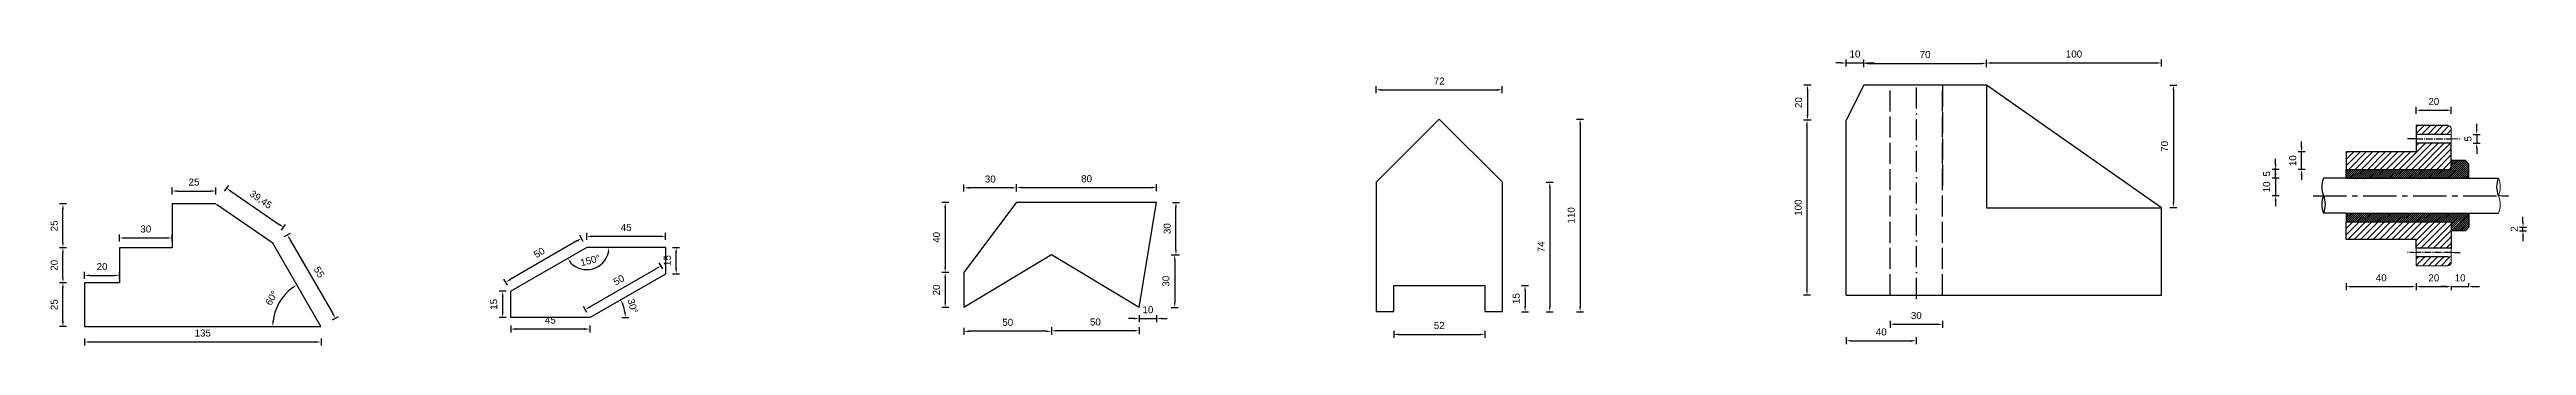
# Model space of a CAD drawing. Header units: millimetres. Extents: x 2100 to 32787, y 24082 to 35493.
# Drawn here: x 2105 to 3519, y 27532 to 27701 of the extents above; entities that cross this region are included whole.
import ezdxf

# ---------------------------------------------------------------- set-up
doc = ezdxf.new("R2010")
doc.units = ezdxf.units.MM
for name, pattern in [('ACAD_ISO02W100', [15, 12, -3]), ('ACAD_ISO10W100', [18, 12, -3, 0, -3]), ('CENTER2', [28.575, 19.05, -3.175, 3.175, -3.175]), ('DASHDOT2', [12.7, 6.35, -3.175, 0, -3.175]), ('HIDDEN2', [4.7625, 3.175, -1.5875])]:
    doc.linetypes.add(name, pattern=pattern)
doc.layers.get('Defpoints').update_dxf_attribs({"color": 231, "linetype": 'HIDDEN2'})
for name, color, linetype in [('GİZLİ', 71, 'HIDDEN2'), ('MERKEZ', 51, 'DASHDOT2'), ('ÖLÇÜ', 181, 'Continuous')]:
    doc.layers.add(name, color=color, linetype=linetype)
doc.styles.get("Standard").update_dxf_attribs({"font": 'arial.ttf'})
doc.dimstyles.new('ISO-25', dxfattribs={"dimtxt": 4, "dimasz": 3, "dimexe": 2, "dimexo": 0.625, "dimgap": 3, "dimtad": 1, "dimtxsty": 'Standard', "dimcen": 2.5, "dimadec": 0, "dimazin": 0, "dimtfac": 1, "dimtix": 1, "dimtmove": 0, "dimatfit": 0, "dimfxl": 2, "dimfxlon": 1, "dimarcsym": 0})
pattern_1 = [(45, (-29005.6938, -7833.34205), (-0.561266008, 0.561266008), [])]
pattern_2 = [(45, (-29005.6938, -7833.342), (-1.79605122, 1.79605122), [])]

msp = doc.modelspace()

# ---------------------------------------------------------------- blocks, each defined once
blk = doc.blocks.new('*D1899')
at = {"layer": 'Defpoints', "color": 0, "lineweight": 70, "transparency": 16777216}
for p in [(2411.9, 27588), (2365.6, 27568.2), (2368.6, 27563)]:
    blk.add_point(p, dxfattribs=at)
at = {"layer": 'ÖLÇÜ', "color": 0, "lineweight": -2, "transparency": 16777216}
for p, q in [((2406.3, 27591.7), (2368.2, 27569.7)), ((2409.9, 27591.4), (2407.9, 27594.9)), ((2366.6, 27566.4), (2364.6, 27569.9))]:
    blk.add_line(p, q, dxfattribs=at)
at = {"layer": 'ÖLÇÜ', "color": 0, "lineweight": 70, "transparency": 16777216}
for points in [[(2406.1, 27592.1), (2406.6, 27591.2), (2408.9, 27593.2)], [(2368, 27570.1), (2368.5, 27569.2), (2365.6, 27568.2)]]:
    blk.add_solid(points, dxfattribs=at)
at = {"layer": 'ÖLÇÜ', "color": 0, "transparency": 16777216, "insert": (2384.8, 27585), "char_height": 4, "attachment_point": 5, "rotation": 30}
blk.add_mtext('50', dxfattribs=at)
blk = doc.blocks.new('*D1900')
at = {"layer": 'Defpoints', "color": 0, "lineweight": 70, "transparency": 16777216}
for p in [(2411.9, 27594.3), (2411.9, 27588), (2456.9, 27588)]:
    blk.add_point(p, dxfattribs=at)
at = {"layer": 'ÖLÇÜ', "color": 0, "lineweight": -2, "transparency": 16777216}
for p, q in [((2411.9, 27592.3), (2411.9, 27596.3)), ((2453.9, 27594.3), (2414.9, 27594.3)), ((2456.9, 27592.3), (2456.9, 27596.3))]:
    blk.add_line(p, q, dxfattribs=at)
at = {"layer": 'ÖLÇÜ', "color": 0, "lineweight": 70, "transparency": 16777216}
for points in [[(2414.9, 27594.8), (2414.9, 27593.8), (2411.9, 27594.3)], [(2453.9, 27594.8), (2453.9, 27593.8), (2456.9, 27594.3)]]:
    blk.add_solid(points, dxfattribs=at)
at = {"layer": 'ÖLÇÜ', "color": 0, "transparency": 16777216, "insert": (2434.4, 27599.4), "char_height": 4, "attachment_point": 5}
blk.add_mtext('45', dxfattribs=at)
blk = doc.blocks.new('*D1901')
at = {"layer": 'Defpoints', "color": 0, "lineweight": 70, "transparency": 16777216}
for p in [(2454.3, 27577.5), (2456.9, 27573), (2413.6, 27548)]:
    blk.add_point(p, dxfattribs=at)
at = {"layer": 'ÖLÇÜ', "color": 0, "lineweight": -2, "transparency": 16777216}
for p, q in [((2413.6, 27554), (2451.7, 27576)), ((2455.3, 27575.8), (2453.3, 27579.2)), ((2412, 27550.8), (2410, 27554.2))]:
    blk.add_line(p, q, dxfattribs=at)
at = {"layer": 'ÖLÇÜ', "color": 0, "lineweight": 70, "transparency": 16777216}
for points in [[(2451.5, 27576.4), (2452, 27575.6), (2454.3, 27577.5)], [(2413.4, 27554.4), (2413.9, 27553.6), (2411, 27552.5)]]:
    blk.add_solid(points, dxfattribs=at)
at = {"layer": 'ÖLÇÜ', "color": 0, "transparency": 16777216, "insert": (2430.2, 27569.4), "char_height": 4, "attachment_point": 5, "rotation": 30}
blk.add_mtext('50', dxfattribs=at)
blk = doc.blocks.new('*D1902')
at = {"layer": 'Defpoints', "color": 0, "lineweight": 70, "transparency": 16777216}
for p in [(2456.9, 27588), (2462.9, 27588), (2456.9, 27573)]:
    blk.add_point(p, dxfattribs=at)
at = {"layer": 'ÖLÇÜ', "color": 0, "lineweight": -2, "transparency": 16777216}
for p, q in [((2460.9, 27588), (2464.9, 27588)), ((2462.9, 27576), (2462.9, 27585)), ((2460.9, 27573), (2464.9, 27573))]:
    blk.add_line(p, q, dxfattribs=at)
at = {"layer": 'ÖLÇÜ', "color": 0, "lineweight": 70, "transparency": 16777216}
for points in [[(2462.4, 27585), (2463.4, 27585), (2462.9, 27588)], [(2462.4, 27576), (2463.4, 27576), (2462.9, 27573)]]:
    blk.add_solid(points, dxfattribs=at)
at = {"layer": 'ÖLÇÜ', "color": 0, "transparency": 16777216, "insert": (2457.9, 27580.5), "char_height": 4, "attachment_point": 5, "rotation": 90}
blk.add_mtext('15', dxfattribs=at)
blk = doc.blocks.new('*D1903')
at = {"layer": 'Defpoints', "color": 0, "lineweight": 70, "transparency": 16777216}
for p in [(2368.6, 27548), (2413.6, 27548), (2368.6, 27541.4)]:
    blk.add_point(p, dxfattribs=at)
at = {"layer": 'ÖLÇÜ', "color": 0, "lineweight": -2, "transparency": 16777216}
for p, q in [((2368.6, 27543.4), (2368.6, 27539.4)), ((2413.6, 27543.4), (2413.6, 27539.4)), ((2410.6, 27541.4), (2371.6, 27541.4))]:
    blk.add_line(p, q, dxfattribs=at)
at = {"layer": 'ÖLÇÜ', "color": 0, "lineweight": 70, "transparency": 16777216}
for points in [[(2371.6, 27541.9), (2371.6, 27540.9), (2368.6, 27541.4)], [(2410.6, 27541.9), (2410.6, 27540.9), (2413.6, 27541.4)]]:
    blk.add_solid(points, dxfattribs=at)
at = {"layer": 'ÖLÇÜ', "color": 0, "transparency": 16777216, "insert": (2391.1, 27546.5), "char_height": 4, "attachment_point": 5}
blk.add_mtext('45', dxfattribs=at)
blk = doc.blocks.new('*D1904')
at = {"layer": 'Defpoints', "color": 0, "lineweight": 70, "transparency": 16777216}
for p in [(2363.9, 27563), (2368.6, 27563), (2368.6, 27548)]:
    blk.add_point(p, dxfattribs=at)
at = {"layer": 'ÖLÇÜ', "color": 0, "lineweight": -2, "transparency": 16777216}
for p, q in [((2365.9, 27563), (2361.9, 27563)), ((2363.9, 27551), (2363.9, 27560)), ((2365.9, 27548), (2361.9, 27548))]:
    blk.add_line(p, q, dxfattribs=at)
at = {"layer": 'ÖLÇÜ', "color": 0, "lineweight": 70, "transparency": 16777216}
for points in [[(2363.4, 27560), (2364.4, 27560), (2363.9, 27563)], [(2363.4, 27551), (2364.4, 27551), (2363.9, 27548)]]:
    blk.add_solid(points, dxfattribs=at)
at = {"layer": 'ÖLÇÜ', "color": 0, "transparency": 16777216, "insert": (2358.8, 27555.5), "char_height": 4, "attachment_point": 5, "rotation": 90}
blk.add_mtext('15', dxfattribs=at)
blk = doc.blocks.new('*D1905')
at = {"layer": 'Defpoints', "color": 0, "lineweight": 70, "transparency": 16777216}
for p in [(2411.9, 27588), (2411.9, 27588), (2456.9, 27588), (2409.7, 27575.5), (2368.6, 27563)]:
    blk.add_point(p, dxfattribs=at)
at = {"layer": 'ÖLÇÜ', "color": 0, "lineweight": -2, "transparency": 16777216}
blk.add_arc((2411.9, 27588), 12.7, 223.6117, 346.3883, dxfattribs=at)
at = {"layer": 'ÖLÇÜ', "color": 0, "lineweight": 70, "transparency": 16777216}
for points in [[(2423.7, 27585.1), (2424.7, 27584.9), (2424.6, 27588)], [(2402.4, 27579), (2403.2, 27579.6), (2401, 27581.7)]]:
    blk.add_solid(points, dxfattribs=at)
at = {"layer": 'ÖLÇÜ', "color": 0, "transparency": 16777216, "insert": (2413.9, 27580.6), "char_height": 4, "attachment_point": 5, "rotation": 15}
blk.add_mtext('150°', dxfattribs=at)
blk = doc.blocks.new('*D1906')
at = {"layer": 'Defpoints', "color": 0, "lineweight": 70, "transparency": 16777216}
for p in [(2456.9, 27573), (2368.6, 27548), (2413.6, 27548), (2413.6, 27548), (2433.6, 27551.5)]:
    blk.add_point(p, dxfattribs=at)
at = {"layer": 'ÖLÇÜ', "color": 0, "lineweight": -2, "transparency": 16777216}
blk.add_line((2431.9, 27548), (2435.9, 27548), dxfattribs=at)
blk.add_arc((2413.6, 27548), 20.3, 8.4792, 21.5208, dxfattribs=at)
at = {"layer": 'ÖLÇÜ', "color": 0, "lineweight": 70, "transparency": 16777216}
for points in [[(2432.1, 27555.2), (2433, 27555.6), (2431.2, 27558.1)], [(2434.2, 27551), (2433.2, 27550.9), (2433.9, 27548)]]:
    blk.add_solid(points, dxfattribs=at)
at = {"layer": 'ÖLÇÜ', "color": 0, "transparency": 16777216, "insert": (2438.1, 27554.5), "char_height": 4, "attachment_point": 5, "rotation": 285}
blk.add_mtext('30°', dxfattribs=at)
blk = doc.blocks.new('*D1907')
at = {"layer": 'Defpoints', "color": 0, "lineweight": 70, "transparency": 16777216}
for p in [(2145.2, 27572), (2125.2, 27567.8), (2145.2, 27567.8)]:
    blk.add_point(p, dxfattribs=at)
at = {"layer": 'ÖLÇÜ', "color": 0, "lineweight": -2, "transparency": 16777216}
for p, q in [((2125.2, 27570), (2125.2, 27574)), ((2128.2, 27572), (2142.2, 27572)), ((2145.2, 27570), (2145.2, 27574))]:
    blk.add_line(p, q, dxfattribs=at)
at = {"layer": 'ÖLÇÜ', "color": 0, "lineweight": 70, "transparency": 16777216}
for points in [[(2128.2, 27572.5), (2128.2, 27571.5), (2125.2, 27572)], [(2142.2, 27572.5), (2142.2, 27571.5), (2145.2, 27572)]]:
    blk.add_solid(points, dxfattribs=at)
at = {"layer": 'ÖLÇÜ', "color": 0, "transparency": 16777216, "insert": (2135.2, 27577), "char_height": 4, "attachment_point": 5}
blk.add_mtext('20', dxfattribs=at)
blk = doc.blocks.new('*D1908')
at = {"layer": 'Defpoints', "color": 0, "lineweight": 70, "transparency": 16777216}
for p in [(2145.2, 27587.8), (2175.2, 27593.4), (2175.2, 27587.8)]:
    blk.add_point(p, dxfattribs=at)
at = {"layer": 'ÖLÇÜ', "color": 0, "lineweight": -2, "transparency": 16777216}
for p, q in [((2145.2, 27591.4), (2145.2, 27595.4)), ((2148.2, 27593.4), (2172.2, 27593.4)), ((2175.2, 27591.4), (2175.2, 27595.4))]:
    blk.add_line(p, q, dxfattribs=at)
at = {"layer": 'ÖLÇÜ', "color": 0, "lineweight": 70, "transparency": 16777216}
for points in [[(2148.2, 27593.9), (2148.2, 27592.9), (2145.2, 27593.4)], [(2172.2, 27593.9), (2172.2, 27592.9), (2175.2, 27593.4)]]:
    blk.add_solid(points, dxfattribs=at)
at = {"layer": 'ÖLÇÜ', "color": 0, "transparency": 16777216, "insert": (2160.2, 27598.5), "char_height": 4, "attachment_point": 5}
blk.add_mtext('30', dxfattribs=at)
blk = doc.blocks.new('*D1909')
at = {"layer": 'Defpoints', "color": 0, "lineweight": 70, "transparency": 16777216}
for p in [(2175.2, 27612.8), (2200.2, 27620.2), (2200.2, 27612.8)]:
    blk.add_point(p, dxfattribs=at)
at = {"layer": 'ÖLÇÜ', "color": 0, "lineweight": -2, "transparency": 16777216}
for p, q in [((2175.2, 27618.2), (2175.2, 27622.2)), ((2178.2, 27620.2), (2197.2, 27620.2)), ((2200.2, 27618.2), (2200.2, 27622.2))]:
    blk.add_line(p, q, dxfattribs=at)
at = {"layer": 'ÖLÇÜ', "color": 0, "lineweight": 70, "transparency": 16777216}
for points in [[(2178.2, 27620.7), (2178.2, 27619.7), (2175.2, 27620.2)], [(2197.2, 27620.7), (2197.2, 27619.7), (2200.2, 27620.2)]]:
    blk.add_solid(points, dxfattribs=at)
at = {"layer": 'ÖLÇÜ', "color": 0, "transparency": 16777216, "insert": (2187.7, 27625.3), "char_height": 4, "attachment_point": 5}
blk.add_mtext('25', dxfattribs=at)
blk = doc.blocks.new('*D1910')
at = {"layer": 'Defpoints', "color": 0, "lineweight": 70, "transparency": 16777216}
for p in [(2200.2, 27612.8), (2238.8, 27599.4), (2232.7, 27590.4)]:
    blk.add_point(p, dxfattribs=at)
at = {"layer": 'ÖLÇÜ', "color": 0, "lineweight": -2, "transparency": 16777216}
for p, q in [((2205.2, 27620.1), (2207.5, 27623.4)), ((2208.8, 27620.1), (2236.4, 27601.1)), ((2237.7, 27597.8), (2240, 27601.1))]:
    blk.add_line(p, q, dxfattribs=at)
at = {"layer": 'ÖLÇÜ', "color": 0, "lineweight": 70, "transparency": 16777216}
for points in [[(2209.1, 27620.5), (2208.5, 27619.7), (2206.3, 27621.8)], [(2236.7, 27601.5), (2236.1, 27600.7), (2238.8, 27599.4)]]:
    blk.add_solid(points, dxfattribs=at)
at = {"layer": 'ÖLÇÜ', "color": 0, "transparency": 16777216, "insert": (2225.7, 27615.1), "char_height": 4, "attachment_point": 5, "rotation": 325.4617}
blk.add_mtext('39,45', dxfattribs=at)
blk = doc.blocks.new('*D1911')
at = {"layer": 'Defpoints', "color": 0, "lineweight": 70, "transparency": 16777216}
for p in [(2232.7, 27590.4), (2260.2, 27542.8), (2268.4, 27547.6)]:
    blk.add_point(p, dxfattribs=at)
at = {"layer": 'ÖLÇÜ', "color": 0, "lineweight": -2, "transparency": 16777216}
for p, q in [((2239.2, 27594.2), (2242.7, 27596.2)), ((2242.4, 27592.6), (2266.9, 27550.2)), ((2266.7, 27546.6), (2270.2, 27548.6))]:
    blk.add_line(p, q, dxfattribs=at)
at = {"layer": 'ÖLÇÜ', "color": 0, "lineweight": 70, "transparency": 16777216}
for points in [[(2242.9, 27592.9), (2242, 27592.4), (2240.9, 27595.2)], [(2267.4, 27550.4), (2266.5, 27549.9), (2268.4, 27547.6)]]:
    blk.add_solid(points, dxfattribs=at)
at = {"layer": 'ÖLÇÜ', "color": 0, "transparency": 16777216, "insert": (2259.1, 27573.9), "char_height": 4, "attachment_point": 5, "rotation": 300}
blk.add_mtext('55', dxfattribs=at)
blk = doc.blocks.new('*D1912')
at = {"layer": 'Defpoints', "color": 0, "lineweight": 70, "transparency": 16777216}
for p in [(2125.2, 27542.8), (2260.2, 27542.8), (2260.2, 27534)]:
    blk.add_point(p, dxfattribs=at)
at = {"layer": 'ÖLÇÜ', "color": 0, "lineweight": -2, "transparency": 16777216}
for p, q in [((2125.2, 27536), (2125.2, 27532)), ((2128.2, 27534), (2257.2, 27534)), ((2260.2, 27536), (2260.2, 27532))]:
    blk.add_line(p, q, dxfattribs=at)
at = {"layer": 'ÖLÇÜ', "color": 0, "lineweight": 70, "transparency": 16777216}
for points in [[(2128.2, 27534.5), (2128.2, 27533.5), (2125.2, 27534)], [(2257.2, 27534.5), (2257.2, 27533.5), (2260.2, 27534)]]:
    blk.add_solid(points, dxfattribs=at)
at = {"layer": 'ÖLÇÜ', "color": 0, "transparency": 16777216, "insert": (2192.7, 27539.1), "char_height": 4, "attachment_point": 5}
blk.add_mtext('135', dxfattribs=at)
blk = doc.blocks.new('*D1913')
at = {"layer": 'Defpoints', "color": 0, "lineweight": 70, "transparency": 16777216}
for p in [(2232.7, 27590.4), (2239.1, 27560.5), (2205.2, 27542.8), (2260.2, 27542.8), (2260.2, 27542.8)]:
    blk.add_point(p, dxfattribs=at)
at = {"layer": 'ÖLÇÜ', "color": 0, "lineweight": -2, "transparency": 16777216}
blk.add_arc((2260.2, 27542.8), 27.5, 126.2536, 173.7464, dxfattribs=at)
at = {"layer": 'ÖLÇÜ', "color": 0, "lineweight": 70, "transparency": 16777216}
for points in [[(2243.6, 27565.4), (2244.2, 27564.6), (2246.4, 27566.6)], [(2233.3, 27545.8), (2232.3, 27545.8), (2232.7, 27542.8)]]:
    blk.add_solid(points, dxfattribs=at)
at = {"layer": 'ÖLÇÜ', "color": 0, "transparency": 16777216, "insert": (2232, 27559.1), "char_height": 4, "attachment_point": 5, "rotation": 60}
blk.add_mtext('60°', dxfattribs=at)
blk = doc.blocks.new('*D1851')
at = {"layer": 'Defpoints', "color": 0, "lineweight": 70, "ltscale": 3, "transparency": 16777216}
for p in [(2112.9, 27612.8), (2175.2, 27612.8), (2175.2, 27587.8)]:
    blk.add_point(p, dxfattribs=at)
at = {"layer": 'ÖLÇÜ', "color": 0, "lineweight": -2, "ltscale": 3, "transparency": 16777216}
for p, q in [((2114.9, 27612.8), (2110.9, 27612.8)), ((2112.9, 27590.8), (2112.9, 27609.8)), ((2114.9, 27587.8), (2110.9, 27587.8))]:
    blk.add_line(p, q, dxfattribs=at)
at = {"layer": 'ÖLÇÜ', "color": 0, "lineweight": 70, "ltscale": 3, "transparency": 16777216}
for points in [[(2112.4, 27609.8), (2113.4, 27609.8), (2112.9, 27612.8)], [(2112.4, 27590.8), (2113.4, 27590.8), (2112.9, 27587.8)]]:
    blk.add_solid(points, dxfattribs=at)
at = {"layer": 'ÖLÇÜ', "color": 0, "ltscale": 3, "transparency": 16777216, "insert": (2107.9, 27600.3), "char_height": 4, "attachment_point": 5, "rotation": 90}
blk.add_mtext('25', dxfattribs=at)
blk = doc.blocks.new('*D1852')
at = {"layer": 'Defpoints', "color": 0, "lineweight": 70, "ltscale": 3, "transparency": 16777216}
for p in [(2112.9, 27587.8), (2145.2, 27587.8), (2145.2, 27567.8)]:
    blk.add_point(p, dxfattribs=at)
at = {"layer": 'ÖLÇÜ', "color": 0, "lineweight": -2, "ltscale": 3, "transparency": 16777216}
for p, q in [((2114.9, 27587.8), (2110.9, 27587.8)), ((2112.9, 27570.8), (2112.9, 27584.8)), ((2114.9, 27567.8), (2110.9, 27567.8))]:
    blk.add_line(p, q, dxfattribs=at)
at = {"layer": 'ÖLÇÜ', "color": 0, "lineweight": 70, "ltscale": 3, "transparency": 16777216}
for points in [[(2112.4, 27584.8), (2113.4, 27584.8), (2112.9, 27587.8)], [(2112.4, 27570.8), (2113.4, 27570.8), (2112.9, 27567.8)]]:
    blk.add_solid(points, dxfattribs=at)
at = {"layer": 'ÖLÇÜ', "color": 0, "ltscale": 3, "transparency": 16777216, "insert": (2107.9, 27577.8), "char_height": 4, "attachment_point": 5, "rotation": 90}
blk.add_mtext('20', dxfattribs=at)
blk = doc.blocks.new('*D1853')
at = {"layer": 'Defpoints', "color": 0, "lineweight": 70, "ltscale": 3, "transparency": 16777216}
for p in [(2112.9, 27567.8), (2125.2, 27567.8), (2125.2, 27542.8)]:
    blk.add_point(p, dxfattribs=at)
at = {"layer": 'ÖLÇÜ', "color": 0, "lineweight": -2, "ltscale": 3, "transparency": 16777216}
for p, q in [((2114.9, 27567.8), (2110.9, 27567.8)), ((2112.9, 27545.8), (2112.9, 27564.8)), ((2114.9, 27542.8), (2110.9, 27542.8))]:
    blk.add_line(p, q, dxfattribs=at)
at = {"layer": 'ÖLÇÜ', "color": 0, "lineweight": 70, "ltscale": 3, "transparency": 16777216}
for points in [[(2112.4, 27564.8), (2113.4, 27564.8), (2112.9, 27567.8)], [(2112.4, 27545.8), (2113.4, 27545.8), (2112.9, 27542.8)]]:
    blk.add_solid(points, dxfattribs=at)
at = {"layer": 'ÖLÇÜ', "color": 0, "ltscale": 3, "transparency": 16777216, "insert": (2107.9, 27555.3), "char_height": 4, "attachment_point": 5, "rotation": 90}
blk.add_mtext('25', dxfattribs=at)
blk = doc.blocks.new('*D1870')
at = {"layer": 'Defpoints', "color": 0, "lineweight": 70, "transparency": 16777216}
for p in [(3456.2, 27655), (3476.2, 27666.3), (3476.2, 27655)]:
    blk.add_point(p, dxfattribs=at)
at = {"layer": 'ÖLÇÜ', "color": 0, "lineweight": -2, "transparency": 16777216}
for p, q in [((3456.2, 27664.3), (3456.2, 27668.3)), ((3459.2, 27666.3), (3473.2, 27666.3)), ((3476.2, 27664.3), (3476.2, 27668.3))]:
    blk.add_line(p, q, dxfattribs=at)
at = {"layer": 'ÖLÇÜ', "color": 0, "lineweight": 70, "transparency": 16777216}
for points in [[(3459.2, 27666.8), (3459.2, 27665.8), (3456.2, 27666.3)], [(3473.2, 27666.8), (3473.2, 27665.8), (3476.2, 27666.3)]]:
    blk.add_solid(points, dxfattribs=at)
at = {"layer": 'ÖLÇÜ', "color": 0, "transparency": 16777216, "insert": (3466.2, 27671.3), "char_height": 4, "attachment_point": 5}
blk.add_mtext('20', dxfattribs=at)
blk = doc.blocks.new('*D1871')
at = {"layer": 'Defpoints', "color": 0, "lineweight": 70, "transparency": 16777216}
for p in [(3476.2, 27652.5), (3476.2, 27647.5), (3490.7, 27647.5)]:
    blk.add_point(p, dxfattribs=at)
at = {"layer": 'ÖLÇÜ', "color": 0, "lineweight": -2, "transparency": 16777216}
for p, q in [((3490.7, 27655.5), (3490.7, 27658.5)), ((3488.7, 27652.5), (3492.7, 27652.5)), ((3488.7, 27647.5), (3492.7, 27647.5)), ((3490.7, 27652.5), (3490.7, 27647.5)), ((3490.7, 27644.5), (3490.7, 27641.5))]:
    blk.add_line(p, q, dxfattribs=at)
at = {"layer": 'ÖLÇÜ', "color": 0, "lineweight": 70, "transparency": 16777216}
for points in [[(3490.2, 27655.5), (3491.2, 27655.5), (3490.7, 27652.5)], [(3490.2, 27644.5), (3491.2, 27644.5), (3490.7, 27647.5)]]:
    blk.add_solid(points, dxfattribs=at)
at = {"layer": 'ÖLÇÜ', "color": 0, "transparency": 16777216, "insert": (3485.7, 27650), "char_height": 4, "attachment_point": 5, "rotation": 90}
blk.add_mtext('5', dxfattribs=at)
blk = doc.blocks.new('*D1872')
at = {"layer": 'Defpoints', "color": 0, "lineweight": 70, "transparency": 16777216}
for p in [(3486.2, 27599.5), (3517.1, 27599.5), (3484.2, 27597.5)]:
    blk.add_point(p, dxfattribs=at)
at = {"layer": 'ÖLÇÜ', "color": 0, "lineweight": -2, "transparency": 16777216}
for p, q in [((3515.1, 27599.5), (3519.1, 27599.5)), ((3517.1, 27602.5), (3517.1, 27605.5)), ((3517.1, 27597.5), (3517.1, 27599.5)), ((3515.1, 27597.5), (3519.1, 27597.5)), ((3517.1, 27594.5), (3517.1, 27591.5))]:
    blk.add_line(p, q, dxfattribs=at)
at = {"layer": 'ÖLÇÜ', "color": 0, "lineweight": 70, "transparency": 16777216}
for points in [[(3516.6, 27602.5), (3517.6, 27602.5), (3517.1, 27599.5)], [(3516.6, 27594.5), (3517.6, 27594.5), (3517.1, 27597.5)]]:
    blk.add_solid(points, dxfattribs=at)
at = {"layer": 'ÖLÇÜ', "color": 0, "transparency": 16777216, "insert": (3512.1, 27598.5), "char_height": 4, "attachment_point": 5, "rotation": 90}
blk.add_mtext('2', dxfattribs=at)
blk = doc.blocks.new('*D1873')
at = {"layer": 'Defpoints', "color": 0, "lineweight": 70, "transparency": 16777216}
for p in [(3403.3, 27627.5), (3375.9, 27617.5), (3403.3, 27617.5)]:
    blk.add_point(p, dxfattribs=at)
at = {"layer": 'ÖLÇÜ', "color": 0, "lineweight": -2, "transparency": 16777216}
for p, q in [((3377.9, 27627.5), (3373.9, 27627.5)), ((3375.9, 27630.5), (3375.9, 27633.5)), ((3375.9, 27627.5), (3375.9, 27617.5)), ((3377.9, 27617.5), (3373.9, 27617.5)), ((3375.9, 27614.5), (3375.9, 27611.5))]:
    blk.add_line(p, q, dxfattribs=at)
at = {"layer": 'ÖLÇÜ', "color": 0, "lineweight": 70, "transparency": 16777216}
for points in [[(3375.4, 27630.5), (3376.4, 27630.5), (3375.9, 27627.5)], [(3375.4, 27614.5), (3376.4, 27614.5), (3375.9, 27617.5)]]:
    blk.add_solid(points, dxfattribs=at)
at = {"layer": 'ÖLÇÜ', "color": 0, "transparency": 16777216, "insert": (3370.8, 27622.5), "char_height": 4, "attachment_point": 5, "rotation": 90}
blk.add_mtext('10', dxfattribs=at)
blk = doc.blocks.new('*D1874')
at = {"layer": 'Defpoints', "color": 0, "lineweight": 70, "transparency": 16777216}
for p in [(3390.7, 27642.5), (3416.2, 27642.5), (3416.2, 27632.5)]:
    blk.add_point(p, dxfattribs=at)
at = {"layer": 'ÖLÇÜ', "color": 0, "lineweight": -2, "transparency": 16777216}
for p, q in [((3392.7, 27642.5), (3388.7, 27642.5)), ((3390.7, 27645.5), (3390.7, 27648.5)), ((3390.7, 27632.5), (3390.7, 27642.5)), ((3392.7, 27632.5), (3388.7, 27632.5)), ((3390.7, 27629.5), (3390.7, 27626.5))]:
    blk.add_line(p, q, dxfattribs=at)
at = {"layer": 'ÖLÇÜ', "color": 0, "lineweight": 70, "transparency": 16777216}
for points in [[(3390.2, 27645.5), (3391.2, 27645.5), (3390.7, 27642.5)], [(3390.2, 27629.5), (3391.2, 27629.5), (3390.7, 27632.5)]]:
    blk.add_solid(points, dxfattribs=at)
at = {"layer": 'ÖLÇÜ', "color": 0, "transparency": 16777216, "insert": (3385.7, 27637.5), "char_height": 4, "attachment_point": 5, "rotation": 90}
blk.add_mtext('10', dxfattribs=at)
blk = doc.blocks.new('*D1875')
at = {"layer": 'Defpoints', "color": 0, "lineweight": 70, "transparency": 16777216}
for p in [(3375.9, 27632.5), (3416.2, 27632.5), (3416.2, 27627.5)]:
    blk.add_point(p, dxfattribs=at)
at = {"layer": 'ÖLÇÜ', "color": 0, "lineweight": -2, "transparency": 16777216}
for p, q in [((3377.9, 27632.5), (3373.9, 27632.5)), ((3377.9, 27627.5), (3373.9, 27627.5)), ((3375.9, 27635.5), (3375.9, 27638.5)), ((3375.9, 27627.5), (3375.9, 27632.5)), ((3375.9, 27624.5), (3375.9, 27621.5))]:
    blk.add_line(p, q, dxfattribs=at)
at = {"layer": 'ÖLÇÜ', "color": 0, "lineweight": 70, "transparency": 16777216}
for points in [[(3375.4, 27635.5), (3376.4, 27635.5), (3375.9, 27632.5)], [(3375.4, 27624.5), (3376.4, 27624.5), (3375.9, 27627.5)]]:
    blk.add_solid(points, dxfattribs=at)
at = {"layer": 'ÖLÇÜ', "color": 0, "transparency": 16777216, "insert": (3370.8, 27630), "char_height": 4, "attachment_point": 5, "rotation": 90}
blk.add_mtext('5', dxfattribs=at)
blk = doc.blocks.new('*D1876')
at = {"layer": 'Defpoints', "color": 0, "lineweight": 70, "transparency": 16777216}
for p in [(3416.2, 27592.5), (3456.2, 27592.5), (3456.2, 27565.6)]:
    blk.add_point(p, dxfattribs=at)
at = {"layer": 'ÖLÇÜ', "color": 0, "lineweight": -2, "transparency": 16777216}
for p, q in [((3416.2, 27567.6), (3416.2, 27563.6)), ((3419.2, 27565.6), (3453.2, 27565.6)), ((3456.2, 27567.6), (3456.2, 27563.6))]:
    blk.add_line(p, q, dxfattribs=at)
at = {"layer": 'ÖLÇÜ', "color": 0, "lineweight": 70, "transparency": 16777216}
for points in [[(3419.2, 27566.1), (3419.2, 27565.1), (3416.2, 27565.6)], [(3453.2, 27566.1), (3453.2, 27565.1), (3456.2, 27565.6)]]:
    blk.add_solid(points, dxfattribs=at)
at = {"layer": 'ÖLÇÜ', "color": 0, "transparency": 16777216, "insert": (3436.2, 27570.6), "char_height": 4, "attachment_point": 5}
blk.add_mtext('40', dxfattribs=at)
blk = doc.blocks.new('*D1877')
at = {"layer": 'Defpoints', "color": 0, "lineweight": 70, "transparency": 16777216}
for p in [(3456.2, 27592.5), (3476.2, 27565.9), (3476.2, 27565.6)]:
    blk.add_point(p, dxfattribs=at)
at = {"layer": 'ÖLÇÜ', "color": 0, "lineweight": -2, "transparency": 16777216}
for p, q in [((3456.2, 27567.6), (3456.2, 27563.6)), ((3459.2, 27565.6), (3473.2, 27565.6)), ((3476.2, 27565.6), (3476.2, 27563.6))]:
    blk.add_line(p, q, dxfattribs=at)
at = {"layer": 'ÖLÇÜ', "color": 0, "lineweight": 70, "transparency": 16777216}
for points in [[(3459.2, 27566.1), (3459.2, 27565.1), (3456.2, 27565.6)], [(3473.2, 27566.1), (3473.2, 27565.1), (3476.2, 27565.6)]]:
    blk.add_solid(points, dxfattribs=at)
at = {"layer": 'ÖLÇÜ', "color": 0, "transparency": 16777216, "insert": (3466.2, 27570.6), "char_height": 4, "attachment_point": 5}
blk.add_mtext('20', dxfattribs=at)
blk = doc.blocks.new('*D1753')
at = {"layer": 'Defpoints', "color": 0, "lineweight": 70, "transparency": 16777216}
for p in [(3476.2, 27565.9), (3486.2, 27565.6), (3486.2, 27565.6)]:
    blk.add_point(p, dxfattribs=at)
at = {"layer": 'ÖLÇÜ', "color": 0, "lineweight": -2, "transparency": 16777216}
for p, q in [((3473.2, 27565.6), (3470.2, 27565.6)), ((3476.2, 27565.6), (3476.2, 27563.6)), ((3476.2, 27565.6), (3486.2, 27565.6)), ((3486.2, 27565.6), (3486.2, 27567.6)), ((3489.2, 27565.6), (3492.2, 27565.6))]:
    blk.add_line(p, q, dxfattribs=at)
at = {"layer": 'ÖLÇÜ', "color": 0, "lineweight": 70, "transparency": 16777216}
for points in [[(3473.2, 27566.1), (3473.2, 27565.1), (3476.2, 27565.6)], [(3489.2, 27566.1), (3489.2, 27565.1), (3486.2, 27565.6)]]:
    blk.add_solid(points, dxfattribs=at)
at = {"layer": 'ÖLÇÜ', "color": 0, "transparency": 16777216, "insert": (3481.2, 27570.6), "char_height": 4, "attachment_point": 5}
blk.add_mtext('10', dxfattribs=at)
blk = doc.blocks.new('*D1878')
at = {"layer": 'Defpoints', "color": 0, "lineweight": 70, "transparency": 16777216}
for p in [(3155.8, 27560.7), (3185.8, 27560.7), (3185.8, 27544.1)]:
    blk.add_point(p, dxfattribs=at)
at = {"layer": 'ÖLÇÜ', "color": 0, "lineweight": -2, "transparency": 16777216}
for p, q in [((3155.8, 27546.1), (3155.8, 27542.1)), ((3158.8, 27544.1), (3182.8, 27544.1)), ((3185.8, 27546.1), (3185.8, 27542.1))]:
    blk.add_line(p, q, dxfattribs=at)
at = {"layer": 'ÖLÇÜ', "color": 0, "lineweight": 70, "transparency": 16777216}
for points in [[(3158.8, 27544.6), (3158.8, 27543.6), (3155.8, 27544.1)], [(3182.8, 27544.6), (3182.8, 27543.6), (3185.8, 27544.1)]]:
    blk.add_solid(points, dxfattribs=at)
at = {"layer": 'ÖLÇÜ', "color": 0, "transparency": 16777216, "insert": (3170.8, 27549.1), "char_height": 4, "attachment_point": 5}
blk.add_mtext('30', dxfattribs=at)
blk = doc.blocks.new('*D1879')
at = {"layer": 'Defpoints', "color": 0, "lineweight": 70, "transparency": 16777216}
for p in [(3130.8, 27560.7), (3170.8, 27560.7), (3170.8, 27534.7)]:
    blk.add_point(p, dxfattribs=at)
at = {"layer": 'ÖLÇÜ', "color": 0, "lineweight": -2, "transparency": 16777216}
for p, q in [((3130.8, 27536.7), (3130.8, 27532.7)), ((3133.8, 27534.7), (3167.8, 27534.7)), ((3170.8, 27536.7), (3170.8, 27532.7))]:
    blk.add_line(p, q, dxfattribs=at)
at = {"layer": 'ÖLÇÜ', "color": 0, "lineweight": 70, "transparency": 16777216}
for points in [[(3133.8, 27535.2), (3133.8, 27534.2), (3130.8, 27534.7)], [(3167.8, 27535.2), (3167.8, 27534.2), (3170.8, 27534.7)]]:
    blk.add_solid(points, dxfattribs=at)
at = {"layer": 'ÖLÇÜ', "color": 0, "transparency": 16777216, "insert": (3150.8, 27539.7), "char_height": 4, "attachment_point": 5}
blk.add_mtext('40', dxfattribs=at)
blk = doc.blocks.new('*D1754')
at = {"layer": 'Defpoints', "color": 0, "lineweight": 70, "transparency": 16777216}
for p in [(3130.8, 27660.7), (3108.4, 27560.7), (3130.8, 27560.7)]:
    blk.add_point(p, dxfattribs=at)
at = {"layer": 'ÖLÇÜ', "color": 0, "lineweight": -2, "transparency": 16777216}
for p, q in [((3110.4, 27660.7), (3106.4, 27660.7)), ((3108.4, 27657.7), (3108.4, 27563.7)), ((3110.4, 27560.7), (3106.4, 27560.7))]:
    blk.add_line(p, q, dxfattribs=at)
at = {"layer": 'ÖLÇÜ', "color": 0, "lineweight": 70, "transparency": 16777216}
for points in [[(3107.9, 27657.7), (3108.9, 27657.7), (3108.4, 27660.7)], [(3107.9, 27563.7), (3108.9, 27563.7), (3108.4, 27560.7)]]:
    blk.add_solid(points, dxfattribs=at)
at = {"layer": 'ÖLÇÜ', "color": 0, "transparency": 16777216, "insert": (3103.4, 27610.7), "char_height": 4, "attachment_point": 5, "rotation": 90}
blk.add_mtext('100', dxfattribs=at)
blk = doc.blocks.new('*D1880')
at = {"layer": 'Defpoints', "color": 0, "lineweight": 70, "transparency": 16777216}
for p in [(3140.8, 27680.7), (3108.7, 27660.7), (3130.8, 27660.7)]:
    blk.add_point(p, dxfattribs=at)
at = {"layer": 'ÖLÇÜ', "color": 0, "lineweight": -2, "transparency": 16777216}
for p, q in [((3110.7, 27680.7), (3106.7, 27680.7)), ((3108.7, 27677.7), (3108.7, 27663.7)), ((3110.7, 27660.7), (3106.7, 27660.7))]:
    blk.add_line(p, q, dxfattribs=at)
at = {"layer": 'ÖLÇÜ', "color": 0, "lineweight": 70, "transparency": 16777216}
for points in [[(3108.2, 27677.7), (3109.2, 27677.7), (3108.7, 27680.7)], [(3108.2, 27663.7), (3109.2, 27663.7), (3108.7, 27660.7)]]:
    blk.add_solid(points, dxfattribs=at)
at = {"layer": 'ÖLÇÜ', "color": 0, "transparency": 16777216, "insert": (3103.6, 27670.7), "char_height": 4, "attachment_point": 5, "rotation": 90}
blk.add_mtext('20', dxfattribs=at)
blk = doc.blocks.new('*D1881')
at = {"layer": 'Defpoints', "color": 0, "lineweight": 70, "transparency": 16777216}
for p in [(3140.8, 27693.3), (3140.8, 27680.7), (3130.8, 27660.7)]:
    blk.add_point(p, dxfattribs=at)
at = {"layer": 'ÖLÇÜ', "color": 0, "lineweight": -2, "transparency": 16777216}
for p, q in [((3127.8, 27693.3), (3124.8, 27693.3)), ((3130.8, 27691.3), (3130.8, 27695.3)), ((3130.8, 27693.3), (3140.8, 27693.3)), ((3140.8, 27691.3), (3140.8, 27695.3)), ((3143.8, 27693.3), (3146.8, 27693.3))]:
    blk.add_line(p, q, dxfattribs=at)
at = {"layer": 'ÖLÇÜ', "color": 0, "lineweight": 70, "transparency": 16777216}
for points in [[(3127.8, 27693.8), (3127.8, 27692.8), (3130.8, 27693.3)], [(3143.8, 27693.8), (3143.8, 27692.8), (3140.8, 27693.3)]]:
    blk.add_solid(points, dxfattribs=at)
at = {"layer": 'ÖLÇÜ', "color": 0, "transparency": 16777216, "insert": (3135.8, 27698.4), "char_height": 4, "attachment_point": 5}
blk.add_mtext('10', dxfattribs=at)
blk = doc.blocks.new('*D1882')
at = {"layer": 'Defpoints', "color": 0, "lineweight": 70, "transparency": 16777216}
for p in [(3210.8, 27693), (3140.8, 27680.7), (3210.8, 27680.7)]:
    blk.add_point(p, dxfattribs=at)
at = {"layer": 'ÖLÇÜ', "color": 0, "lineweight": -2, "transparency": 16777216}
for p, q in [((3140.8, 27691), (3140.8, 27695)), ((3143.8, 27693), (3207.8, 27693)), ((3210.8, 27691), (3210.8, 27695))]:
    blk.add_line(p, q, dxfattribs=at)
at = {"layer": 'ÖLÇÜ', "color": 0, "lineweight": 70, "transparency": 16777216}
for points in [[(3143.8, 27693.5), (3143.8, 27692.5), (3140.8, 27693)], [(3207.8, 27693.5), (3207.8, 27692.5), (3210.8, 27693)]]:
    blk.add_solid(points, dxfattribs=at)
at = {"layer": 'ÖLÇÜ', "color": 0, "transparency": 16777216, "insert": (3175.8, 27698.1), "char_height": 4, "attachment_point": 5}
blk.add_mtext('70', dxfattribs=at)
blk = doc.blocks.new('*D1883')
at = {"layer": 'Defpoints', "color": 0, "lineweight": 70, "transparency": 16777216}
for p in [(3210.8, 27680.7), (3310.8, 27610.7), (3317.6, 27610.7)]:
    blk.add_point(p, dxfattribs=at)
at = {"layer": 'ÖLÇÜ', "color": 0, "lineweight": -2, "transparency": 16777216}
for p, q in [((3315.6, 27680.7), (3319.6, 27680.7)), ((3317.6, 27677.7), (3317.6, 27613.7)), ((3315.6, 27610.7), (3319.6, 27610.7))]:
    blk.add_line(p, q, dxfattribs=at)
at = {"layer": 'ÖLÇÜ', "color": 0, "lineweight": 70, "transparency": 16777216}
for points in [[(3317.1, 27677.7), (3318.1, 27677.7), (3317.6, 27680.7)], [(3317.1, 27613.7), (3318.1, 27613.7), (3317.6, 27610.7)]]:
    blk.add_solid(points, dxfattribs=at)
at = {"layer": 'ÖLÇÜ', "color": 0, "transparency": 16777216, "insert": (3312.5, 27645.7), "char_height": 4, "attachment_point": 5, "rotation": 90}
blk.add_mtext('70', dxfattribs=at)
blk = doc.blocks.new('*D1884')
at = {"layer": 'Defpoints', "color": 0, "lineweight": 70, "transparency": 16777216}
for p in [(3310.8, 27693.3), (3210.8, 27610.7), (3310.8, 27610.7)]:
    blk.add_point(p, dxfattribs=at)
at = {"layer": 'ÖLÇÜ', "color": 0, "lineweight": -2, "transparency": 16777216}
for p, q in [((3210.8, 27691.3), (3210.8, 27695.3)), ((3213.8, 27693.3), (3307.8, 27693.3)), ((3310.8, 27691.3), (3310.8, 27695.3))]:
    blk.add_line(p, q, dxfattribs=at)
at = {"layer": 'ÖLÇÜ', "color": 0, "lineweight": 70, "transparency": 16777216}
for points in [[(3213.8, 27693.8), (3213.8, 27692.8), (3210.8, 27693.3)], [(3307.8, 27693.8), (3307.8, 27692.8), (3310.8, 27693.3)]]:
    blk.add_solid(points, dxfattribs=at)
at = {"layer": 'ÖLÇÜ', "color": 0, "transparency": 16777216, "insert": (3260.8, 27698.4), "char_height": 4, "attachment_point": 5}
blk.add_mtext('100', dxfattribs=at)
blk = doc.blocks.new('*D1885')
at = {"layer": 'Defpoints', "color": 0, "lineweight": 70, "transparency": 16777216}
for p in [(2934.5, 27678), (2862.5, 27625.3), (2934.5, 27625.3)]:
    blk.add_point(p, dxfattribs=at)
at = {"layer": 'ÖLÇÜ', "color": 0, "lineweight": -2, "transparency": 16777216}
for p, q in [((2862.5, 27676), (2862.5, 27680)), ((2865.5, 27678), (2931.5, 27678)), ((2934.5, 27676), (2934.5, 27680))]:
    blk.add_line(p, q, dxfattribs=at)
at = {"layer": 'ÖLÇÜ', "color": 0, "lineweight": 70, "transparency": 16777216}
for points in [[(2865.5, 27678.5), (2865.5, 27677.5), (2862.5, 27678)], [(2931.5, 27678.5), (2931.5, 27677.5), (2934.5, 27678)]]:
    blk.add_solid(points, dxfattribs=at)
at = {"layer": 'ÖLÇÜ', "color": 0, "transparency": 16777216, "insert": (2898.5, 27683), "char_height": 4, "attachment_point": 5}
blk.add_mtext('72', dxfattribs=at)
blk = doc.blocks.new('*D1886')
at = {"layer": 'Defpoints', "color": 0, "lineweight": 70, "transparency": 16777216}
for p in [(2898.5, 27661.3), (2898.5, 27551.3), (2978.9, 27551.3)]:
    blk.add_point(p, dxfattribs=at)
at = {"layer": 'ÖLÇÜ', "color": 0, "lineweight": -2, "transparency": 16777216}
for p, q in [((2976.9, 27661.3), (2980.9, 27661.3)), ((2978.9, 27658.3), (2978.9, 27554.3)), ((2976.9, 27551.3), (2980.9, 27551.3))]:
    blk.add_line(p, q, dxfattribs=at)
at = {"layer": 'ÖLÇÜ', "color": 0, "lineweight": 70, "transparency": 16777216}
for points in [[(2978.4, 27658.3), (2979.4, 27658.3), (2978.9, 27661.3)], [(2978.4, 27554.3), (2979.4, 27554.3), (2978.9, 27551.3)]]:
    blk.add_solid(points, dxfattribs=at)
at = {"layer": 'ÖLÇÜ', "color": 0, "transparency": 16777216, "insert": (2973.8, 27606.3), "char_height": 4, "attachment_point": 5, "rotation": 90}
blk.add_mtext('110', dxfattribs=at)
blk = doc.blocks.new('*D1887')
at = {"layer": 'Defpoints', "color": 0, "lineweight": 70, "transparency": 16777216}
for p in [(2934.5, 27625.3), (2934.5, 27551.3), (2961.6, 27551.3)]:
    blk.add_point(p, dxfattribs=at)
at = {"layer": 'ÖLÇÜ', "color": 0, "lineweight": -2, "transparency": 16777216}
for p, q in [((2959.6, 27625.3), (2963.6, 27625.3)), ((2961.6, 27622.3), (2961.6, 27554.3)), ((2959.6, 27551.3), (2963.6, 27551.3))]:
    blk.add_line(p, q, dxfattribs=at)
at = {"layer": 'ÖLÇÜ', "color": 0, "lineweight": 70, "transparency": 16777216}
for points in [[(2961.1, 27622.3), (2962.1, 27622.3), (2961.6, 27625.3)], [(2961.1, 27554.3), (2962.1, 27554.3), (2961.6, 27551.3)]]:
    blk.add_solid(points, dxfattribs=at)
at = {"layer": 'ÖLÇÜ', "color": 0, "transparency": 16777216, "insert": (2956.6, 27588.3), "char_height": 4, "attachment_point": 5, "rotation": 90}
blk.add_mtext('74', dxfattribs=at)
blk = doc.blocks.new('*D1888')
at = {"layer": 'Defpoints', "color": 0, "lineweight": 70, "transparency": 16777216}
for p in [(2924.5, 27566.3), (2924.5, 27551.3), (2947.5, 27551.3)]:
    blk.add_point(p, dxfattribs=at)
at = {"layer": 'ÖLÇÜ', "color": 0, "lineweight": -2, "transparency": 16777216}
for p, q in [((2945.5, 27566.3), (2949.5, 27566.3)), ((2947.5, 27563.3), (2947.5, 27554.3)), ((2945.5, 27551.3), (2949.5, 27551.3))]:
    blk.add_line(p, q, dxfattribs=at)
at = {"layer": 'ÖLÇÜ', "color": 0, "lineweight": 70, "transparency": 16777216}
for points in [[(2947, 27563.3), (2948, 27563.3), (2947.5, 27566.3)], [(2947, 27554.3), (2948, 27554.3), (2947.5, 27551.3)]]:
    blk.add_solid(points, dxfattribs=at)
at = {"layer": 'ÖLÇÜ', "color": 0, "transparency": 16777216, "insert": (2942.4, 27558.8), "char_height": 4, "attachment_point": 5, "rotation": 90}
blk.add_mtext('15', dxfattribs=at)
blk = doc.blocks.new('*D1889')
at = {"layer": 'Defpoints', "color": 0, "lineweight": 70, "transparency": 16777216}
for p in [(2872.5, 27551.3), (2924.5, 27551.3), (2924.5, 27538.3)]:
    blk.add_point(p, dxfattribs=at)
at = {"layer": 'ÖLÇÜ', "color": 0, "lineweight": -2, "transparency": 16777216}
for p, q in [((2872.5, 27540.3), (2872.5, 27536.3)), ((2875.5, 27538.3), (2921.5, 27538.3)), ((2924.5, 27540.3), (2924.5, 27536.3))]:
    blk.add_line(p, q, dxfattribs=at)
at = {"layer": 'ÖLÇÜ', "color": 0, "lineweight": 70, "transparency": 16777216}
for points in [[(2875.5, 27538.8), (2875.5, 27537.8), (2872.5, 27538.3)], [(2921.5, 27538.8), (2921.5, 27537.8), (2924.5, 27538.3)]]:
    blk.add_solid(points, dxfattribs=at)
at = {"layer": 'ÖLÇÜ', "color": 0, "transparency": 16777216, "insert": (2898.5, 27543.4), "char_height": 4, "attachment_point": 5}
blk.add_mtext('52', dxfattribs=at)
blk = doc.blocks.new('*D1890')
at = {"layer": 'Defpoints', "color": 0, "lineweight": 70, "transparency": 16777216}
for p in [(2627.2, 27573.7), (2616.5, 27553.7), (2627.2, 27553.7)]:
    blk.add_point(p, dxfattribs=at)
at = {"layer": 'ÖLÇÜ', "color": 0, "lineweight": -2, "transparency": 16777216}
for p, q in [((2618.5, 27573.7), (2614.5, 27573.7)), ((2616.5, 27570.7), (2616.5, 27556.7)), ((2618.5, 27553.7), (2614.5, 27553.7))]:
    blk.add_line(p, q, dxfattribs=at)
at = {"layer": 'ÖLÇÜ', "color": 0, "lineweight": 70, "transparency": 16777216}
for points in [[(2616, 27570.7), (2617, 27570.7), (2616.5, 27573.7)], [(2616, 27556.7), (2617, 27556.7), (2616.5, 27553.7)]]:
    blk.add_solid(points, dxfattribs=at)
at = {"layer": 'ÖLÇÜ', "color": 0, "transparency": 16777216, "insert": (2611.5, 27563.7), "char_height": 4, "attachment_point": 5, "rotation": 90}
blk.add_mtext('20', dxfattribs=at)
blk = doc.blocks.new('*D1891')
at = {"layer": 'Defpoints', "color": 0, "lineweight": 70, "transparency": 16777216}
for p in [(2657.2, 27613.7), (2616.5, 27573.7), (2627.2, 27573.7)]:
    blk.add_point(p, dxfattribs=at)
at = {"layer": 'ÖLÇÜ', "color": 0, "lineweight": -2, "transparency": 16777216}
for p, q in [((2618.5, 27613.7), (2614.5, 27613.7)), ((2616.5, 27610.7), (2616.5, 27576.7)), ((2618.5, 27573.7), (2614.5, 27573.7))]:
    blk.add_line(p, q, dxfattribs=at)
at = {"layer": 'ÖLÇÜ', "color": 0, "lineweight": 70, "transparency": 16777216}
for points in [[(2616, 27610.7), (2617, 27610.7), (2616.5, 27613.7)], [(2616, 27576.7), (2617, 27576.7), (2616.5, 27573.7)]]:
    blk.add_solid(points, dxfattribs=at)
at = {"layer": 'ÖLÇÜ', "color": 0, "transparency": 16777216, "insert": (2611.5, 27593.7), "char_height": 4, "attachment_point": 5, "rotation": 90}
blk.add_mtext('40', dxfattribs=at)
blk = doc.blocks.new('*D1892')
at = {"layer": 'Defpoints', "color": 0, "lineweight": 70, "transparency": 16777216}
for p in [(2627.2, 27622), (2657.2, 27613.7), (2627.2, 27573.7)]:
    blk.add_point(p, dxfattribs=at)
at = {"layer": 'ÖLÇÜ', "color": 0, "lineweight": -2, "transparency": 16777216}
for p, q in [((2627.2, 27620), (2627.2, 27624)), ((2654.2, 27622), (2630.2, 27622)), ((2657.2, 27620), (2657.2, 27624))]:
    blk.add_line(p, q, dxfattribs=at)
at = {"layer": 'ÖLÇÜ', "color": 0, "lineweight": 70, "transparency": 16777216}
for points in [[(2630.2, 27622.5), (2630.2, 27621.5), (2627.2, 27622)], [(2654.2, 27622.5), (2654.2, 27621.5), (2657.2, 27622)]]:
    blk.add_solid(points, dxfattribs=at)
at = {"layer": 'ÖLÇÜ', "color": 0, "transparency": 16777216, "insert": (2642.2, 27627), "char_height": 4, "attachment_point": 5}
blk.add_mtext('30', dxfattribs=at)
blk = doc.blocks.new('*D1893')
at = {"layer": 'Defpoints', "color": 0, "lineweight": 70, "transparency": 16777216}
for p in [(2657.2, 27613.7), (2737.2, 27622.2), (2737.2, 27613.7)]:
    blk.add_point(p, dxfattribs=at)
at = {"layer": 'ÖLÇÜ', "color": 0, "lineweight": -2, "transparency": 16777216}
for p, q in [((2657.2, 27620.2), (2657.2, 27624.2)), ((2660.2, 27622.2), (2734.2, 27622.2)), ((2737.2, 27620.2), (2737.2, 27624.2))]:
    blk.add_line(p, q, dxfattribs=at)
at = {"layer": 'ÖLÇÜ', "color": 0, "lineweight": 70, "transparency": 16777216}
for points in [[(2660.2, 27622.7), (2660.2, 27621.7), (2657.2, 27622.2)], [(2734.2, 27622.7), (2734.2, 27621.7), (2737.2, 27622.2)]]:
    blk.add_solid(points, dxfattribs=at)
at = {"layer": 'ÖLÇÜ', "color": 0, "transparency": 16777216, "insert": (2697.2, 27627.2), "char_height": 4, "attachment_point": 5}
blk.add_mtext('80', dxfattribs=at)
blk = doc.blocks.new('*D1894')
at = {"layer": 'Defpoints', "color": 0, "lineweight": 70, "transparency": 16777216}
for p in [(2677.2, 27583.7), (2627.2, 27553.7), (2627.2, 27540.1)]:
    blk.add_point(p, dxfattribs=at)
at = {"layer": 'ÖLÇÜ', "color": 0, "lineweight": -2, "transparency": 16777216}
for p, q in [((2627.2, 27542.1), (2627.2, 27538.1)), ((2677.2, 27542.1), (2677.2, 27538.1)), ((2674.2, 27540.1), (2630.2, 27540.1))]:
    blk.add_line(p, q, dxfattribs=at)
at = {"layer": 'ÖLÇÜ', "color": 0, "lineweight": 70, "transparency": 16777216}
for points in [[(2630.2, 27540.6), (2630.2, 27539.6), (2627.2, 27540.1)], [(2674.2, 27540.6), (2674.2, 27539.6), (2677.2, 27540.1)]]:
    blk.add_solid(points, dxfattribs=at)
at = {"layer": 'ÖLÇÜ', "color": 0, "transparency": 16777216, "insert": (2652.2, 27545.2), "char_height": 4, "attachment_point": 5}
blk.add_mtext('50', dxfattribs=at)
blk = doc.blocks.new('*D1895')
at = {"layer": 'Defpoints', "color": 0, "lineweight": 70, "transparency": 16777216}
for p in [(2677.2, 27583.7), (2727.2, 27553.7), (2677.2, 27540.4)]:
    blk.add_point(p, dxfattribs=at)
at = {"layer": 'ÖLÇÜ', "color": 0, "lineweight": -2, "transparency": 16777216}
for p, q in [((2677.2, 27542.4), (2677.2, 27538.4)), ((2727.2, 27542.4), (2727.2, 27538.4)), ((2724.2, 27540.4), (2680.2, 27540.4))]:
    blk.add_line(p, q, dxfattribs=at)
at = {"layer": 'ÖLÇÜ', "color": 0, "lineweight": 70, "transparency": 16777216}
for points in [[(2680.2, 27540.9), (2680.2, 27539.9), (2677.2, 27540.4)], [(2724.2, 27540.9), (2724.2, 27539.9), (2727.2, 27540.4)]]:
    blk.add_solid(points, dxfattribs=at)
at = {"layer": 'ÖLÇÜ', "color": 0, "transparency": 16777216, "insert": (2702.2, 27545.4), "char_height": 4, "attachment_point": 5}
blk.add_mtext('50', dxfattribs=at)
blk = doc.blocks.new('*D1896')
at = {"layer": 'Defpoints', "color": 0, "lineweight": 70, "transparency": 16777216}
for p in [(2737.2, 27613.7), (2748.2, 27613.7), (2732.2, 27583.7)]:
    blk.add_point(p, dxfattribs=at)
at = {"layer": 'ÖLÇÜ', "color": 0, "lineweight": -2, "transparency": 16777216}
for p, q in [((2746.2, 27613.7), (2750.2, 27613.7)), ((2748.2, 27586.7), (2748.2, 27610.7)), ((2746.2, 27583.7), (2750.2, 27583.7))]:
    blk.add_line(p, q, dxfattribs=at)
at = {"layer": 'ÖLÇÜ', "color": 0, "lineweight": 70, "transparency": 16777216}
for points in [[(2747.7, 27610.7), (2748.7, 27610.7), (2748.2, 27613.7)], [(2747.7, 27586.7), (2748.7, 27586.7), (2748.2, 27583.7)]]:
    blk.add_solid(points, dxfattribs=at)
at = {"layer": 'ÖLÇÜ', "color": 0, "transparency": 16777216, "insert": (2743.2, 27598.7), "char_height": 4, "attachment_point": 5, "rotation": 90}
blk.add_mtext('30', dxfattribs=at)
blk = doc.blocks.new('*D1897')
at = {"layer": 'Defpoints', "color": 0, "lineweight": 70, "transparency": 16777216}
for p in [(2732.2, 27583.7), (2727.2, 27553.7), (2747.5, 27553.7)]:
    blk.add_point(p, dxfattribs=at)
at = {"layer": 'ÖLÇÜ', "color": 0, "lineweight": -2, "transparency": 16777216}
for p, q in [((2745.5, 27583.7), (2749.5, 27583.7)), ((2747.5, 27580.7), (2747.5, 27556.7)), ((2745.5, 27553.7), (2749.5, 27553.7))]:
    blk.add_line(p, q, dxfattribs=at)
at = {"layer": 'ÖLÇÜ', "color": 0, "lineweight": 70, "transparency": 16777216}
for points in [[(2747, 27580.7), (2748, 27580.7), (2747.5, 27583.7)], [(2747, 27556.7), (2748, 27556.7), (2747.5, 27553.7)]]:
    blk.add_solid(points, dxfattribs=at)
at = {"layer": 'ÖLÇÜ', "color": 0, "transparency": 16777216, "insert": (2742.5, 27568.7), "char_height": 4, "attachment_point": 5, "rotation": 90}
blk.add_mtext('30', dxfattribs=at)
blk = doc.blocks.new('*D1898')
at = {"layer": 'Defpoints', "color": 0, "lineweight": 70, "transparency": 16777216}
for p in [(2727.2, 27553.7), (2737.2, 27553.7), (2737.2, 27547.4)]:
    blk.add_point(p, dxfattribs=at)
at = {"layer": 'ÖLÇÜ', "color": 0, "lineweight": -2, "transparency": 16777216}
for p, q in [((2724.2, 27547.4), (2721.2, 27547.4)), ((2727.2, 27549.4), (2727.2, 27545.4)), ((2727.2, 27547.4), (2737.2, 27547.4)), ((2737.2, 27549.4), (2737.2, 27545.4)), ((2740.2, 27547.4), (2743.2, 27547.4))]:
    blk.add_line(p, q, dxfattribs=at)
at = {"layer": 'ÖLÇÜ', "color": 0, "lineweight": 70, "transparency": 16777216}
for points in [[(2724.2, 27547.9), (2724.2, 27546.9), (2727.2, 27547.4)], [(2740.2, 27547.9), (2740.2, 27546.9), (2737.2, 27547.4)]]:
    blk.add_solid(points, dxfattribs=at)
at = {"layer": 'ÖLÇÜ', "color": 0, "transparency": 16777216, "insert": (2732.2, 27552.4), "char_height": 4, "attachment_point": 5}
blk.add_mtext('10', dxfattribs=at)

# ---------------------------------------------------------------- dimensions: what is measured, and where the dimension line sits
at = {"layer": 'ÖLÇÜ'}
for base, p1, p2, picture, middle in [((3140.85, 27693.318), (3130.85, 27660.677), (3140.85, 27680.677), '*D1881', (3135.85, 27698.36)), ((3210.85, 27693.03), (3140.85, 27680.677), (3210.85, 27680.677), '*D1882', (3175.85, 27698.072)), ((3310.85, 27693.318), (3210.85, 27610.677), (3310.85, 27610.677), '*D1884', (3260.85, 27698.36)), ((2934.514, 27678.002), (2862.514, 27625.316), (2934.514, 27625.316), '*D1885', (2898.514, 27683.011)), ((3476.203, 27666.298), (3456.203, 27655.037), (3476.203, 27655.037), '*D1870', (3466.203, 27671.34)), ((2200.17, 27620.243), (2175.17, 27612.816), (2200.17, 27612.816), '*D1909', (2187.67, 27625.286)), ((2627.163, 27621.951), (2657.163, 27613.74), (2627.163, 27573.74), '*D1892', (2642.163, 27626.995)), ((2737.163, 27622.185), (2657.163, 27613.74), (2737.163, 27613.74), '*D1893', (2697.163, 27627.227)), ((2175.17, 27593.424), (2145.17, 27587.816), (2175.17, 27587.816), '*D1908', (2160.17, 27598.468)), ((2411.934, 27594.318), (2456.934, 27587.987), (2411.934, 27587.987), '*D1900', (2434.434, 27599.352)), ((3456.203, 27565.582), (3416.203, 27592.537), (3456.203, 27592.537), '*D1876', (3436.203, 27570.624)), ((3476.203, 27565.582), (3456.203, 27592.537), (3476.203, 27565.858), '*D1877', (3466.203, 27570.624)), ((2145.17, 27571.969), (2125.17, 27567.816), (2145.17, 27567.816), '*D1907', (2135.17, 27577.011)), ((2627.163, 27540.12), (2677.163, 27583.74), (2627.163, 27553.74), '*D1894', (2652.163, 27545.163)), ((2677.163, 27540.354), (2727.163, 27553.74), (2677.163, 27583.74), '*D1895', (2702.163, 27545.397)), ((3486.203, 27565.582), (3476.203, 27565.858), (3486.203, 27565.582), '*D1753', (3481.203, 27570.624)), ((3170.85, 27534.665), (3130.85, 27560.677), (3170.85, 27560.677), '*D1879', (3150.85, 27539.708)), ((3185.85, 27544.106), (3155.85, 27560.677), (3185.85, 27560.677), '*D1878', (3170.85, 27549.15)), ((2260.17, 27534.01), (2125.17, 27542.816), (2260.17, 27542.816), '*D1912', (2192.67, 27539.054)), ((2368.632, 27541.43), (2413.632, 27547.987), (2368.632, 27547.987), '*D1903', (2391.132, 27546.464)), ((2737.163, 27547.368), (2727.163, 27553.74), (2737.163, 27553.74), '*D1898', (2732.163, 27552.411)), ((2924.514, 27538.34), (2872.514, 27551.316), (2924.514, 27551.316), '*D1889', (2898.514, 27543.382))]:
    dim = msp.add_linear_dim(base=base, p1=p1, p2=p2, dimstyle='ISO-25', dxfattribs=at)
    dim.commit()
    dim.dimension.update_dxf_attribs({"geometry": picture, "text_midpoint": middle})
for base, p1, p2, picture, middle in [((3108.669, 27660.677), (3140.85, 27680.677), (3130.85, 27660.677), '*D1880', (3103.627, 27670.677)), ((3317.554, 27610.677), (3210.85, 27680.677), (3310.85, 27610.677), '*D1883', (3312.512, 27645.677)), ((2978.862, 27551.316), (2898.514, 27661.316), (2898.514, 27551.316), '*D1886', (2973.819, 27606.316)), ((3108.407, 27560.677), (3130.85, 27660.677), (3130.85, 27560.677), '*D1754', (3103.364, 27610.677)), ((3490.69, 27647.537), (3476.203, 27652.537), (3476.203, 27647.537), '*D1871', (3485.655, 27650.037)), ((3390.721, 27642.537), (3416.203, 27632.537), (3416.203, 27642.537), '*D1874', (3385.678, 27637.537)), ((3375.865, 27617.537), (3403.296, 27627.537), (3403.296, 27617.537), '*D1873', (3370.823, 27622.537)), ((3375.865, 27632.537), (3416.203, 27627.537), (3416.203, 27632.537), '*D1875', (3370.831, 27630.037)), ((2616.503, 27573.74), (2657.163, 27613.74), (2627.163, 27573.74), '*D1891', (2611.46, 27593.74)), ((2748.24, 27613.74), (2732.163, 27583.74), (2737.163, 27613.74), '*D1896', (2743.196, 27598.74)), ((2961.626, 27551.316), (2934.514, 27625.316), (2934.514, 27551.316), '*D1887', (2956.626, 27588.316)), ((3517.088, 27599.537), (3484.203, 27597.537), (3486.203, 27599.537), '*D1872', (3512.08, 27598.537)), ((2462.931, 27587.987), (2456.934, 27572.987), (2456.934, 27587.987), '*D1902', (2457.888, 27580.487)), ((2616.503, 27553.74), (2627.163, 27573.74), (2627.163, 27553.74), '*D1890', (2611.46, 27563.74)), ((2747.538, 27553.74), (2732.163, 27583.74), (2727.163, 27553.74), '*D1897', (2742.494, 27568.74)), ((2363.872, 27562.987), (2368.632, 27547.987), (2368.632, 27562.987), '*D1904', (2358.829, 27555.487)), ((2947.459, 27551.316), (2924.514, 27566.316), (2924.514, 27551.316), '*D1888', (2942.417, 27558.816))]:
    dim = msp.add_linear_dim(base=base, p1=p1, p2=p2, angle=90, dimstyle='ISO-25', dxfattribs=at)
    dim.commit()
    dim.dimension.update_dxf_attribs({"geometry": picture, "text_midpoint": middle})
at = {"layer": 'ÖLÇÜ', "ltscale": 3}
for base, p1, p2, picture, middle in [((2112.911, 27612.816), (2175.17, 27587.816), (2175.17, 27612.816), '*D1851', (2107.869, 27600.316)), ((2112.911, 27587.816), (2145.17, 27567.816), (2145.17, 27587.816), '*D1852', (2107.869, 27577.816)), ((2112.911, 27567.816), (2125.17, 27542.816), (2125.17, 27567.816), '*D1853', (2107.869, 27555.316))]:
    dim = msp.add_linear_dim(base=base, p1=p1, p2=p2, angle=90, dimstyle='ISO-25', dxfattribs=at)
    dim.commit()
    dim.dimension.update_dxf_attribs({"geometry": picture, "text_midpoint": middle})
at = {"layer": 'ÖLÇÜ'}
for p1, p2, distance, picture, middle in [((2200.17, 27612.816), (2232.67, 27590.448), 10.89, '*D1910', (2225.658, 27615.054)), ((2232.67, 27590.448), (2260.17, 27542.816), 9.56, '*D1911', (2259.059, 27573.929)), ((2411.934, 27587.987), (2368.632, 27562.987), -5.977, '*D1899', (2384.773, 27585.03)), ((2413.632, 27547.987), (2456.934, 27572.987), 5.204, '*D1901', (2430.16, 27569.36))]:
    dim = msp.add_aligned_dim(p1=p1, p2=p2, distance=distance, dimstyle='ISO-25', dxfattribs=at)
    dim.commit()
    dim.dimension.update_dxf_attribs({"geometry": picture, "text_midpoint": middle})
for base, line1, line2, picture, middle in [((2239.104, 27560.493), ((2205.17, 27542.816), (2260.17, 27542.816)), ((2260.17, 27542.816), (2232.67, 27590.448)), '*D1913', (2231.988, 27559.088)), ((2409.736, 27575.521), ((2456.934, 27587.987), (2411.934, 27587.987)), ((2411.934, 27587.987), (2368.632, 27562.987)), '*D1905', (2413.905, 27580.631)), ((2433.614, 27551.51), ((2413.632, 27547.987), (2368.632, 27547.987)), ((2413.632, 27547.987), (2456.934, 27572.987)), '*D1906', (2438.103, 27554.544))]:
    dim = msp.add_angular_dim_2l(base=base, line1=line1, line2=line2, dimstyle='ISO-25', dxfattribs=at)
    dim.commit()
    dim.dimension.update_dxf_attribs({"geometry": picture, "text_midpoint": middle})

# ---------------------------------------------------------------- hatches: boundary and pattern name
at = {"ltscale": 0.2, "transparency": 33554687}
h = msp.add_hatch(dxfattribs=at)
h.set_pattern_fill('ANSI31', color=0, scale=0.8, style=0)
h.set_pattern_definition(pattern_2)
h.paths.add_polyline_path([(3476.203, 27657.537), (3456.203, 27657.537), (3456.203, 27652.537), (3474.203, 27652.537), (3476.203, 27652.537)])
h = msp.add_hatch(dxfattribs=at)
h.set_pattern_fill('ANSI31', color=0, scale=0.8, style=0)
h.set_pattern_definition(pattern_2)
h.paths.add_polyline_path([(3476.203, 27647.537), (3456.203, 27647.537), (3456.203, 27642.537), (3416.203, 27642.537), (3416.203, 27632.537), (3476.203, 27632.537)])
h = msp.add_hatch(dxfattribs=at)
h.set_pattern_fill('ANSI31', color=0, scale=0.25, style=0)
h.set_pattern_definition(pattern_1)
h.paths.add_polyline_path([(3486.203, 27635.537), (3484.203, 27637.537), (3476.203, 27637.537), (3476.203, 27632.537), (3416.203, 27632.537), (3416.203, 27627.537), (3486.203, 27627.537)])
h = msp.add_hatch(dxfattribs=at)
h.set_pattern_fill('ANSI31', color=0, scale=0.25, style=0)
h.set_pattern_definition(pattern_1)
h.paths.add_polyline_path([(3476.203, 27602.537), (3476.203, 27597.537), (3484.203, 27597.537), (3486.203, 27599.537), (3486.203, 27607.537), (3416.203, 27607.537), (3416.203, 27602.537)])
h = msp.add_hatch(dxfattribs=at)
h.set_pattern_fill('ANSI31', color=0, scale=0.8, style=0)
h.set_pattern_definition(pattern_2)
h.paths.add_polyline_path([(3416.203, 27602.537), (3416.203, 27592.537), (3456.203, 27592.537), (3456.203, 27587.537), (3476.203, 27587.537), (3476.203, 27602.537)])
h = msp.add_hatch(dxfattribs=at)
h.set_pattern_fill('ANSI31', color=0, scale=0.8, style=0)
h.set_pattern_definition(pattern_2)
h.paths.add_polyline_path([(3476.203, 27577.537), (3456.203, 27577.537), (3456.203, 27582.537), (3474.203, 27582.537), (3476.203, 27582.537)])

# ---------------------------------------------------------------- linework, layer by layer
for p, q in [((3140.85, 27680.677), (3130.85, 27660.677)), ((3150.85, 27680.677), (3140.85, 27680.677)), ((3210.85, 27680.677), (3150.85, 27680.677)), ((3310.85, 27610.677), (3210.85, 27680.677)), ((3210.85, 27680.677), (3210.85, 27610.677)), ((2898.514, 27661.316), (2862.514, 27625.316)), ((2898.514, 27661.316), (2898.514, 27661.316)), ((2898.514, 27661.316), (2934.514, 27625.316)), ((3130.85, 27560.677), (3130.85, 27660.677)), ((2200.17, 27612.816), (2175.17, 27612.816)), ((2175.17, 27612.816), (2175.17, 27587.816)), ((2232.67, 27590.448), (2200.544, 27612.559)), ((2657.163, 27613.74), (2627.163, 27573.74)), ((2657.163, 27613.74), (2737.163, 27613.74)), ((2727.163, 27553.74), (2737.163, 27613.74)), ((2862.514, 27625.316), (2862.514, 27551.316)), ((2934.514, 27551.316), (2934.514, 27625.316)), ((3210.85, 27610.677), (3310.85, 27610.677)), ((3310.85, 27560.677), (3310.85, 27610.677)), ((2175.17, 27587.816), (2145.17, 27587.816)), ((2145.17, 27587.816), (2145.17, 27567.816)), ((2260.17, 27542.816), (2232.67, 27590.448)), ((2411.934, 27587.987), (2368.632, 27562.987)), ((2456.934, 27587.987), (2411.934, 27587.987)), ((2456.934, 27572.987), (2456.934, 27587.987)), ((2413.632, 27547.987), (2456.934, 27572.987)), ((2677.163, 27583.74), (2627.163, 27553.74)), ((2627.163, 27573.74), (2627.163, 27553.74)), ((2727.163, 27553.74), (2677.163, 27583.74)), ((2145.17, 27567.816), (2125.17, 27567.816)), ((2125.17, 27567.816), (2125.17, 27542.816)), ((2368.632, 27547.987), (2368.632, 27562.987)), ((2872.514, 27551.316), (2872.514, 27566.316)), ((2872.514, 27566.316), (2898.514, 27566.316)), ((2898.514, 27566.316), (2898.514, 27566.316)), ((2898.514, 27566.316), (2924.514, 27566.316)), ((2924.514, 27566.316), (2924.514, 27551.316)), ((3130.85, 27560.677), (3310.85, 27560.677)), ((2125.17, 27542.816), (2175.17, 27542.816)), ((2175.17, 27542.816), (2205.17, 27542.816)), ((2205.17, 27542.816), (2260.17, 27542.816)), ((2413.632, 27547.987), (2368.632, 27547.987)), ((2368.632, 27547.987), (2368.632, 27547.987)), ((2862.514, 27551.316), (2872.514, 27551.316)), ((2924.514, 27551.316), (2934.514, 27551.316))]:
    msp.add_line(p, q)
at = {"ltscale": 0.2}
for p, q in [((3474.203, 27657.537), (3456.203, 27657.537)), ((3456.203, 27657.537), (3456.203, 27652.537)), ((3456.203, 27642.537), (3416.203, 27642.537)), ((3416.203, 27642.537), (3416.203, 27632.537)), ((3456.203, 27650.037), (3454.203, 27650.037)), ((3474.203, 27652.537), (3456.203, 27652.537)), ((3456.203, 27652.537), (3456.203, 27647.537)), ((3476.203, 27647.537), (3456.203, 27647.537)), ((3456.203, 27647.537), (3456.203, 27642.537)), ((3476.203, 27632.537), (3476.203, 27647.537)), ((3416.203, 27627.537), (3403.296, 27627.537)), ((3416.203, 27627.537), (3416.203, 27632.537)), ((3416.203, 27632.537), (3476.203, 27632.537)), ((3416.203, 27627.537), (3486.203, 27627.537)), ((3484.203, 27637.537), (3476.203, 27637.537)), ((3486.203, 27635.537), (3484.203, 27637.537)), ((3486.203, 27627.537), (3486.203, 27635.537)), ((3486.203, 27627.537), (3503.055, 27627.537)), ((3416.203, 27607.537), (3403.296, 27607.537)), ((3416.203, 27607.537), (3486.203, 27607.537)), ((3416.203, 27607.537), (3486.203, 27607.537)), ((3416.203, 27607.537), (3416.203, 27602.537)), ((3416.203, 27602.537), (3476.203, 27602.537)), ((3416.203, 27592.537), (3416.203, 27602.537)), ((3476.203, 27602.537), (3476.203, 27587.537)), ((3486.203, 27599.537), (3484.203, 27597.537)), ((3486.203, 27607.537), (3486.203, 27599.537)), ((3486.203, 27607.537), (3503.055, 27607.537)), ((3456.203, 27592.537), (3416.203, 27592.537)), ((3456.203, 27587.537), (3456.203, 27592.537)), ((3476.203, 27587.537), (3456.203, 27587.537)), ((3484.203, 27597.537), (3476.203, 27597.537)), ((3474.203, 27582.537), (3456.203, 27582.537))]:
    msp.add_line(p, q, dxfattribs=at)
at = {"lineweight": 5, "ltscale": 0.2}
for p, q in [((3476.203, 27652.537), (3476.203, 27655.537)), ((3476.203, 27652.537), (3474.203, 27652.537)), ((3476.203, 27650.537), (3476.203, 27652.537)), ((3476.203, 27647.537), (3476.203, 27650.537)), ((3503.055, 27617.537), (3509.055, 27617.537)), ((3456.203, 27582.537), (3456.203, 27587.537)), ((3476.203, 27587.537), (3476.203, 27584.537)), ((3476.203, 27585.037), (3478.203, 27585.037)), ((3476.203, 27584.537), (3476.203, 27582.537)), ((3456.203, 27577.537), (3456.203, 27582.537)), ((3474.203, 27577.537), (3456.203, 27577.537)), ((3476.203, 27582.537), (3474.203, 27582.537)), ((3476.203, 27582.537), (3476.203, 27579.537))]:
    msp.add_line(p, q, dxfattribs=at)
at = {"linetype": 'CENTER2', "ltscale": 0.2}
msp.add_line((3454.203, 27650.037), (3451.203, 27650.037), dxfattribs=at)
at = {"linetype": 'CENTER2', "lineweight": 5, "ltscale": 0.2}
for p, q in [((3476.203, 27650.037), (3481.203, 27650.037)), ((3456.203, 27585.037), (3454.203, 27585.037))]:
    msp.add_line(p, q, dxfattribs=at)
at = {"linetype": 'ACAD_ISO02W100'}
msp.add_line((3185.85, 27620.469), (3185.85, 27620.469), dxfattribs=at)
msp.add_line((3185.85, 27620.469), (3185.85, 27620.469), dxfattribs=at)
at = {"color": 40, "linetype": 'ACAD_ISO10W100', "true_color": 0xf8d731}
msp.add_line((3155.85, 27560.677), (3170.85, 27560.677), dxfattribs=at)
msp.add_line((3155.85, 27560.677), (3170.85, 27560.677), dxfattribs=at)
at = {"ltscale": 0.2}
msp.add_lwpolyline([(3403.296, 27607.537, 0.19891237), (3403.296, 27617.537, 0.19891237)], format="xyb", close=True, dxfattribs=at)
at = {"lineweight": 5, "ltscale": 0.2}
for centre, radius, start, end in [((3474.203, 27655.537), 2, 0, 90), ((3490.984, 27622.537), 13.066, 337.5, 22.5), ((3490.984, 27612.537), 13.066, 337.5, 22.5), ((3474.203, 27579.537), 2, 270, 0)]:
    msp.add_arc(centre, radius, start, end, dxfattribs=at)
at = {"ltscale": 0.2}
for centre in [(3415.367, 27622.537), (3515.126, 27622.537), (3415.367, 27612.537)]:
    msp.add_arc(centre, 13.066, 157.5, 202.5, dxfattribs=at)
at = {"layer": 'GİZLİ', "linetype": 'ACAD_ISO02W100'}
for p, q in [((3155.85, 27560.677), (3155.85, 27680.677)), ((3185.85, 27560.677), (3185.85, 27680.26)), ((3185.85, 27680.26), (3185.85, 27620.469))]:
    msp.add_line(p, q, dxfattribs=at)
at = {"layer": 'MERKEZ', "linetype": 'ACAD_ISO10W100'}
msp.add_line((3170.85, 27558.677), (3170.85, 27682.677), dxfattribs=at)
at = {"layer": 'MERKEZ', "linetype": 'CENTER2', "ltscale": 0.2}
for p, q in [((3456.203, 27650.037), (3476.203, 27650.037)), ((3476.203, 27585.037), (3456.203, 27585.037)), ((3478.203, 27585.037), (3481.203, 27585.037))]:
    msp.add_line(p, q, dxfattribs=at)
at = {"layer": 'MERKEZ', "linetype": 'CENTER2'}
msp.add_line((3397.296, 27617.537), (3509.055, 27617.537), dxfattribs=at)
at = {"layer": 'MERKEZ', "ltscale": 0.2}
msp.add_line((3454.203, 27585.037), (3451.203, 27585.037), dxfattribs=at)

msp.set_redraw_order([(e.dxf.handle, doc.entitydb.next_handle()) for e in msp.query("TEXT MTEXT ATTDEF DIMENSION ARC_DIMENSION")])  # texts and dimensions are drawn at this point

doc.saveas('drawing.dxf')
